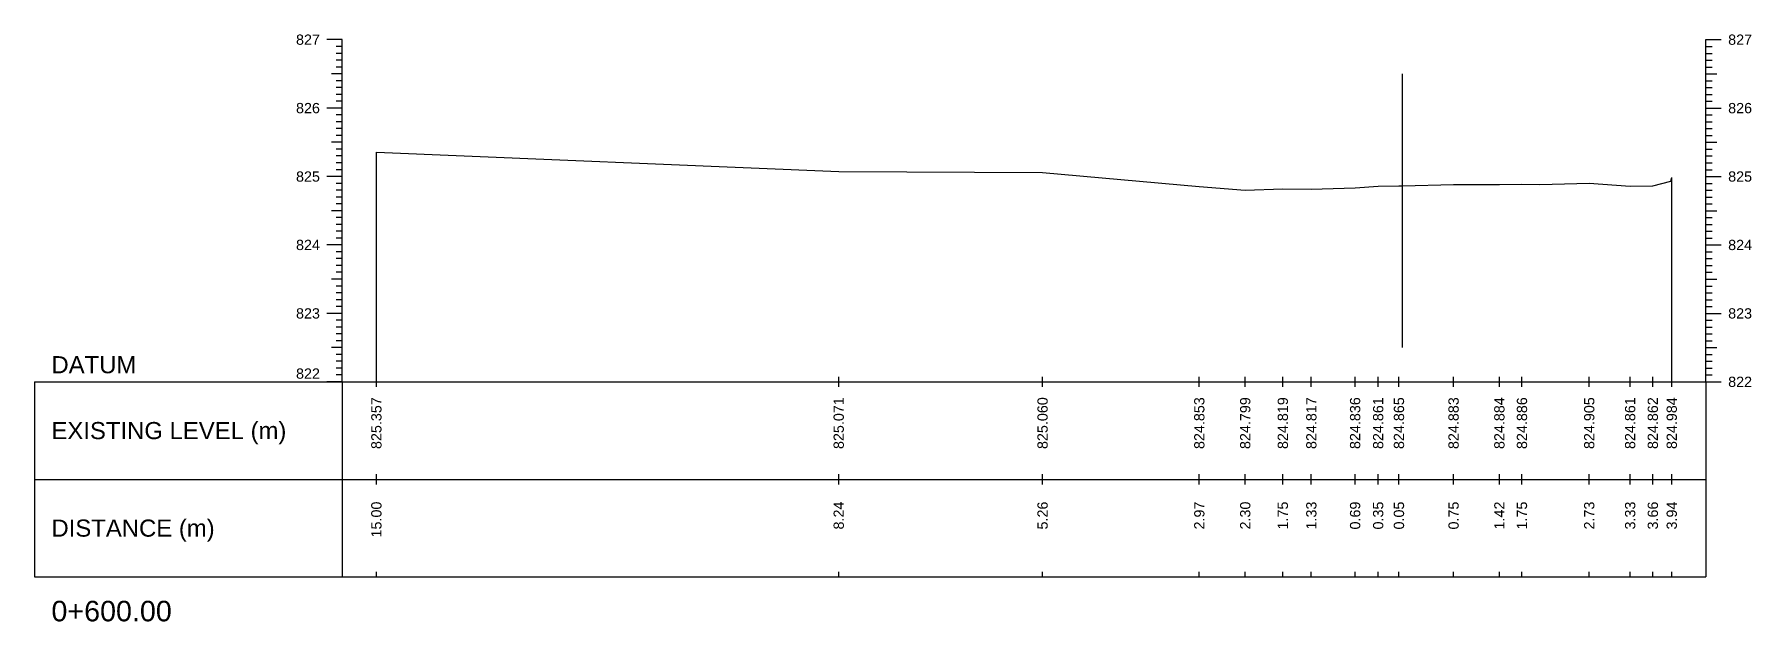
# Model space of a CAD drawing. Header units: millimetres. Extents: x 2757 to 35141, y 547 to 28513.
# Drawn here: x 33429.4 to 33680.4, y 27250.7 to 27336.6 of the extents above; entities that cross this region are included whole.
import ezdxf
from ezdxf.enums import TextEntityAlignment as Align

# ---------------------------------------------------------------- set-up
doc = ezdxf.new("R2010")
doc.units = ezdxf.units.MM
for name, color, linetype in [('CL', 4, 'Continuous'), ('CS_Drawing', 7, 'Continuous'), ('GL', 3, 'Continuous')]:
    doc.layers.add(name, color=color, linetype=linetype)
doc.styles.get("Standard").update_dxf_attribs({"font": 'arial.ttf'})

msp = doc.modelspace()

# ---------------------------------------------------------------- texts
at = {"layer": 'CS_Drawing'}
for s, p in [('827', (33471.10008, 27335.79126)), ('826', (33471.10008, 27325.79126)), ('825', (33471.10008, 27315.79126)), ('824', (33471.10008, 27305.79126)), ('823', (33471.10008, 27295.79126))]:
    msp.add_text(s, height=1.5, dxfattribs=at).set_placement(p, align=Align.MIDDLE_RIGHT)
for s, height, p in [('827', 1.5, (33676.97168, 27335.79126)), ('826', 1.5, (33676.97168, 27325.79126)), ('825', 1.5, (33676.97168, 27315.79126)), ('824', 1.5, (33676.97168, 27305.79126)), ('823', 1.5, (33676.97168, 27295.79126)), ('DATUM', 2.5, (33431.85008, 27288.29126)), ('822', 1.5, (33676.97168, 27285.79126)), ('822', 1.5, (33676.97168, 27285.79126)), ('EXISTING LEVEL (m)', 2.5, (33431.85008, 27278.66626)), ('DISTANCE (m)', 2.5, (33431.85008, 27264.41626)), ('0+600.00', 3, (33431.85008, 27252.29126))]:
    msp.add_text(s, height=height, dxfattribs=at).set_placement(p, align=Align.MIDDLE_LEFT)
msp.add_text('822', height=1.5, dxfattribs=at).set_placement((33471.10008, 27286.24126), align=Align.RIGHT)
for s, p in [('825.357', (33479.35008, 27283.54126)), ('825.071', (33546.93967, 27283.54126)), ('825.060', (33576.74168, 27283.54126)), ('824.853', (33599.65723, 27283.54126)), ('824.799', (33606.37231, 27283.54126)), ('824.819', (33611.86677, 27283.54126)), ('824.817', (33616.03449, 27283.54126)), ('824.836', (33622.43208, 27283.54126)), ('824.861', (33625.80196, 27283.54126)), ('824.865', (33628.84409, 27283.54126)), ('824.883', (33636.82952, 27283.54126)), ('824.884', (33643.5232, 27283.54126)), ('824.886', (33646.82549, 27283.54126)), ('824.905', (33656.66192, 27283.54126)), ('824.861', (33662.63837, 27283.54126)), ('824.862', (33665.95345, 27283.54126)), ('824.984', (33668.72168, 27283.54126)), ('15.00', (33479.35008, 27268.29126)), ('8.24', (33546.93967, 27268.29126)), ('5.26', (33576.74168, 27268.29126)), ('2.97', (33599.65723, 27268.29126)), ('2.30', (33606.37231, 27268.29126)), ('1.75', (33611.86677, 27268.29126)), ('1.33', (33616.03449, 27268.29126)), ('0.69', (33622.43208, 27268.29126)), ('0.35', (33625.80196, 27268.29126)), ('0.05', (33628.84409, 27268.29126)), ('0.75', (33636.82952, 27268.29126)), ('1.42', (33643.5232, 27268.29126)), ('1.75', (33646.82549, 27268.29126)), ('2.73', (33656.66192, 27268.29126)), ('3.33', (33662.63837, 27268.29126)), ('3.66', (33665.95345, 27268.29126)), ('3.94', (33668.72168, 27268.29126))]:
    msp.add_text(s, height=1.5, rotation=90, dxfattribs=at).set_placement(p, align=Align.MIDDLE_RIGHT)

# ---------------------------------------------------------------- linework, layer by layer
at = {"layer": 'CL', "ltscale": 10}
msp.add_line((33629.35008, 27290.79126), (33629.35008, 27330.79126), dxfattribs=at)
at = {"layer": 'CS_Drawing'}
for p, q in [((33474.35008, 27335.79126), (33472.10008, 27335.79126)), ((33474.35008, 27335.79126), (33472.77508, 27335.79126)), ((33474.35008, 27335.79126), (33473.45008, 27335.79126)), ((33474.35008, 27285.79126), (33474.35008, 27335.79126)), ((33673.72168, 27335.79126), (33675.97168, 27335.79126)), ((33673.72168, 27335.79126), (33675.29668, 27335.79126)), ((33673.72168, 27335.79126), (33674.62168, 27335.79126)), ((33673.72168, 27285.79126), (33673.72168, 27335.79126)), ((33474.35008, 27334.79126), (33473.45008, 27334.79126)), ((33474.35008, 27333.79126), (33473.45008, 27333.79126)), ((33474.35008, 27332.79126), (33473.45008, 27332.79126)), ((33673.72168, 27334.79126), (33674.62168, 27334.79126)), ((33673.72168, 27333.79126), (33674.62168, 27333.79126)), ((33673.72168, 27332.79126), (33674.62168, 27332.79126)), ((33474.35008, 27330.79126), (33472.77508, 27330.79126)), ((33474.35008, 27331.79126), (33473.45008, 27331.79126)), ((33474.35008, 27330.79126), (33473.45008, 27330.79126)), ((33673.72168, 27331.79126), (33674.62168, 27331.79126)), ((33673.72168, 27330.79126), (33675.29668, 27330.79126)), ((33673.72168, 27330.79126), (33674.62168, 27330.79126)), ((33474.35008, 27329.79126), (33473.45008, 27329.79126)), ((33474.35008, 27328.79126), (33473.45008, 27328.79126)), ((33474.35008, 27327.79126), (33473.45008, 27327.79126)), ((33673.72168, 27329.79126), (33674.62168, 27329.79126)), ((33673.72168, 27328.79126), (33674.62168, 27328.79126)), ((33673.72168, 27327.79126), (33674.62168, 27327.79126)), ((33474.35008, 27325.79126), (33472.10008, 27325.79126)), ((33474.35008, 27325.79126), (33472.77508, 27325.79126)), ((33474.35008, 27326.79126), (33473.45008, 27326.79126)), ((33474.35008, 27325.79126), (33473.45008, 27325.79126)), ((33673.72168, 27326.79126), (33674.62168, 27326.79126)), ((33673.72168, 27325.79126), (33675.97168, 27325.79126)), ((33673.72168, 27325.79126), (33675.29668, 27325.79126)), ((33673.72168, 27325.79126), (33674.62168, 27325.79126)), ((33474.35008, 27324.79126), (33473.45008, 27324.79126)), ((33474.35008, 27323.79126), (33473.45008, 27323.79126)), ((33474.35008, 27322.79126), (33473.45008, 27322.79126)), ((33673.72168, 27324.79126), (33674.62168, 27324.79126)), ((33673.72168, 27323.79126), (33674.62168, 27323.79126)), ((33673.72168, 27322.79126), (33674.62168, 27322.79126)), ((33474.35008, 27320.79126), (33472.77508, 27320.79126)), ((33474.35008, 27321.79126), (33473.45008, 27321.79126)), ((33474.35008, 27320.79126), (33473.45008, 27320.79126)), ((33673.72168, 27321.79126), (33674.62168, 27321.79126)), ((33673.72168, 27320.79126), (33675.29668, 27320.79126)), ((33673.72168, 27320.79126), (33674.62168, 27320.79126)), ((33474.35008, 27319.79126), (33473.45008, 27319.79126)), ((33474.35008, 27318.79126), (33473.45008, 27318.79126)), ((33474.35008, 27317.79126), (33473.45008, 27317.79126)), ((33479.35008, 27285.79126), (33479.35008, 27319.36126)), ((33673.72168, 27319.79126), (33674.62168, 27319.79126)), ((33673.72168, 27318.79126), (33674.62168, 27318.79126)), ((33673.72168, 27317.79126), (33674.62168, 27317.79126)), ((33474.35008, 27315.79126), (33472.10008, 27315.79126)), ((33474.35008, 27315.79126), (33472.77508, 27315.79126)), ((33474.35008, 27316.79126), (33473.45008, 27316.79126)), ((33474.35008, 27315.79126), (33473.45008, 27315.79126)), ((33668.72168, 27285.79126), (33668.72168, 27315.63126)), ((33673.72168, 27316.79126), (33674.62168, 27316.79126)), ((33673.72168, 27315.79126), (33675.97168, 27315.79126)), ((33673.72168, 27315.79126), (33675.29668, 27315.79126)), ((33673.72168, 27315.79126), (33674.62168, 27315.79126)), ((33474.35008, 27314.79126), (33473.45008, 27314.79126)), ((33474.35008, 27313.79126), (33473.45008, 27313.79126)), ((33474.35008, 27312.79126), (33473.45008, 27312.79126)), ((33673.72168, 27314.79126), (33674.62168, 27314.79126)), ((33673.72168, 27313.79126), (33674.62168, 27313.79126)), ((33673.72168, 27312.79126), (33674.62168, 27312.79126)), ((33474.35008, 27310.79126), (33472.77508, 27310.79126)), ((33474.35008, 27311.79126), (33473.45008, 27311.79126)), ((33474.35008, 27310.79126), (33473.45008, 27310.79126)), ((33673.72168, 27311.79126), (33674.62168, 27311.79126)), ((33673.72168, 27310.79126), (33675.29668, 27310.79126)), ((33673.72168, 27310.79126), (33674.62168, 27310.79126)), ((33474.35008, 27309.79126), (33473.45008, 27309.79126)), ((33474.35008, 27308.79126), (33473.45008, 27308.79126)), ((33474.35008, 27307.79126), (33473.45008, 27307.79126)), ((33673.72168, 27309.79126), (33674.62168, 27309.79126)), ((33673.72168, 27308.79126), (33674.62168, 27308.79126)), ((33673.72168, 27307.79126), (33674.62168, 27307.79126)), ((33474.35008, 27305.79126), (33472.10008, 27305.79126)), ((33474.35008, 27305.79126), (33472.77508, 27305.79126)), ((33474.35008, 27306.79126), (33473.45008, 27306.79126)), ((33474.35008, 27305.79126), (33473.45008, 27305.79126)), ((33673.72168, 27306.79126), (33674.62168, 27306.79126)), ((33673.72168, 27305.79126), (33675.97168, 27305.79126)), ((33673.72168, 27305.79126), (33675.29668, 27305.79126)), ((33673.72168, 27305.79126), (33674.62168, 27305.79126)), ((33474.35008, 27304.79126), (33473.45008, 27304.79126)), ((33474.35008, 27303.79126), (33473.45008, 27303.79126)), ((33474.35008, 27302.79126), (33473.45008, 27302.79126)), ((33673.72168, 27304.79126), (33674.62168, 27304.79126)), ((33673.72168, 27303.79126), (33674.62168, 27303.79126)), ((33673.72168, 27302.79126), (33674.62168, 27302.79126)), ((33474.35008, 27300.79126), (33472.77508, 27300.79126)), ((33474.35008, 27301.79126), (33473.45008, 27301.79126)), ((33474.35008, 27300.79126), (33473.45008, 27300.79126)), ((33673.72168, 27301.79126), (33674.62168, 27301.79126)), ((33673.72168, 27300.79126), (33675.29668, 27300.79126)), ((33673.72168, 27300.79126), (33674.62168, 27300.79126)), ((33474.35008, 27299.79126), (33473.45008, 27299.79126)), ((33474.35008, 27298.79126), (33473.45008, 27298.79126)), ((33474.35008, 27297.79126), (33473.45008, 27297.79126)), ((33673.72168, 27299.79126), (33674.62168, 27299.79126)), ((33673.72168, 27298.79126), (33674.62168, 27298.79126)), ((33673.72168, 27297.79126), (33674.62168, 27297.79126)), ((33474.35008, 27295.79126), (33472.10008, 27295.79126)), ((33474.35008, 27295.79126), (33472.77508, 27295.79126)), ((33474.35008, 27296.79126), (33473.45008, 27296.79126)), ((33474.35008, 27295.79126), (33473.45008, 27295.79126)), ((33673.72168, 27296.79126), (33674.62168, 27296.79126)), ((33673.72168, 27295.79126), (33675.97168, 27295.79126)), ((33673.72168, 27295.79126), (33675.29668, 27295.79126)), ((33673.72168, 27295.79126), (33674.62168, 27295.79126)), ((33474.35008, 27294.79126), (33473.45008, 27294.79126)), ((33474.35008, 27293.79126), (33473.45008, 27293.79126)), ((33474.35008, 27292.79126), (33473.45008, 27292.79126)), ((33673.72168, 27294.79126), (33674.62168, 27294.79126)), ((33673.72168, 27293.79126), (33674.62168, 27293.79126)), ((33673.72168, 27292.79126), (33674.62168, 27292.79126)), ((33474.35008, 27290.79126), (33472.77508, 27290.79126)), ((33474.35008, 27291.79126), (33473.45008, 27291.79126)), ((33474.35008, 27290.79126), (33473.45008, 27290.79126)), ((33474.35008, 27289.79126), (33473.45008, 27289.79126)), ((33673.72168, 27291.79126), (33674.62168, 27291.79126)), ((33673.72168, 27290.79126), (33675.29668, 27290.79126)), ((33673.72168, 27290.79126), (33674.62168, 27290.79126)), ((33673.72168, 27289.79126), (33674.62168, 27289.79126)), ((33474.35008, 27288.79126), (33473.45008, 27288.79126)), ((33474.35008, 27287.79126), (33473.45008, 27287.79126)), ((33673.72168, 27288.79126), (33674.62168, 27288.79126)), ((33673.72168, 27287.79126), (33674.62168, 27287.79126)), ((33429.35008, 27285.79126), (33474.35008, 27285.79126)), ((33429.35008, 27285.79126), (33429.35008, 27257.29126)), ((33474.35008, 27285.79126), (33472.10008, 27285.79126)), ((33474.35008, 27285.79126), (33472.77508, 27285.79126)), ((33474.35008, 27286.79126), (33473.45008, 27286.79126)), ((33474.35008, 27285.79126), (33473.45008, 27285.79126)), ((33474.35008, 27285.79126), (33673.72168, 27285.79126)), ((33474.35008, 27285.79126), (33474.35008, 27257.29126)), ((33479.35008, 27285.04126), (33479.35008, 27286.54126)), ((33546.93967, 27285.04126), (33546.93967, 27286.54126)), ((33576.74168, 27285.04126), (33576.74168, 27286.54126)), ((33599.65723, 27285.04126), (33599.65723, 27286.54126)), ((33606.37231, 27285.04126), (33606.37231, 27286.54126)), ((33611.86677, 27285.04126), (33611.86677, 27286.54126)), ((33616.03449, 27285.04126), (33616.03449, 27286.54126)), ((33622.43208, 27285.04126), (33622.43208, 27286.54126)), ((33625.80196, 27285.04126), (33625.80196, 27286.54126)), ((33628.84409, 27285.04126), (33628.84409, 27286.54126)), ((33636.82952, 27285.04126), (33636.82952, 27286.54126)), ((33643.5232, 27285.04126), (33643.5232, 27286.54126)), ((33646.82549, 27285.04126), (33646.82549, 27286.54126)), ((33656.66192, 27285.04126), (33656.66192, 27286.54126)), ((33662.63837, 27285.04126), (33662.63837, 27286.54126)), ((33665.95345, 27285.04126), (33665.95345, 27286.54126)), ((33668.72168, 27285.04126), (33668.72168, 27286.54126)), ((33673.72168, 27286.79126), (33674.62168, 27286.79126)), ((33673.72168, 27285.79126), (33675.97168, 27285.79126)), ((33673.72168, 27285.79126), (33675.29668, 27285.79126)), ((33673.72168, 27285.79126), (33674.62168, 27285.79126)), ((33673.72168, 27285.79126), (33673.72168, 27257.29126)), ((33479.35008, 27270.79126), (33479.35008, 27272.29126)), ((33546.93967, 27270.79126), (33546.93967, 27272.29126)), ((33576.74168, 27270.79126), (33576.74168, 27272.29126)), ((33599.65723, 27270.79126), (33599.65723, 27272.29126)), ((33606.37231, 27270.79126), (33606.37231, 27272.29126)), ((33611.86677, 27270.79126), (33611.86677, 27272.29126)), ((33616.03449, 27270.79126), (33616.03449, 27272.29126)), ((33622.43208, 27270.79126), (33622.43208, 27272.29126)), ((33625.80196, 27270.79126), (33625.80196, 27272.29126)), ((33628.84409, 27270.79126), (33628.84409, 27272.29126)), ((33636.82952, 27270.79126), (33636.82952, 27272.29126)), ((33643.5232, 27270.79126), (33643.5232, 27272.29126)), ((33646.82549, 27270.79126), (33646.82549, 27272.29126)), ((33656.66192, 27270.79126), (33656.66192, 27272.29126)), ((33662.63837, 27270.79126), (33662.63837, 27272.29126)), ((33665.95345, 27270.79126), (33665.95345, 27272.29126)), ((33668.72168, 27270.79126), (33668.72168, 27272.29126)), ((33429.35008, 27271.54126), (33474.35008, 27271.54126)), ((33474.35008, 27271.54126), (33673.72168, 27271.54126)), ((33474.35008, 27271.54126), (33673.72168, 27271.54126)), ((33429.35008, 27257.29126), (33474.35008, 27257.29126)), ((33474.35008, 27257.29126), (33673.72168, 27257.29126)), ((33479.35008, 27257.29126), (33479.35008, 27258.04126)), ((33546.93967, 27257.29126), (33546.93967, 27258.04126)), ((33576.74168, 27257.29126), (33576.74168, 27258.04126)), ((33599.65723, 27257.29126), (33599.65723, 27258.04126)), ((33606.37231, 27257.29126), (33606.37231, 27258.04126)), ((33611.86677, 27257.29126), (33611.86677, 27258.04126)), ((33616.03449, 27257.29126), (33616.03449, 27258.04126)), ((33622.43208, 27257.29126), (33622.43208, 27258.04126)), ((33625.80196, 27257.29126), (33625.80196, 27258.04126)), ((33628.84409, 27257.29126), (33628.84409, 27258.04126)), ((33636.82952, 27257.29126), (33636.82952, 27258.04126)), ((33643.5232, 27257.29126), (33643.5232, 27258.04126)), ((33646.82549, 27257.29126), (33646.82549, 27258.04126)), ((33656.66192, 27257.29126), (33656.66192, 27258.04126)), ((33662.63837, 27257.29126), (33662.63837, 27258.04126)), ((33665.95345, 27257.29126), (33665.95345, 27258.04126)), ((33668.72168, 27257.29126), (33668.72168, 27258.04126))]:
    msp.add_line(p, q, dxfattribs=at)
at = {"layer": 'GL'}
msp.add_lwpolyline([(33479.35008, 27319.36126), (33546.93967, 27316.50126), (33576.74168, 27316.39126), (33599.65723, 27314.32126), (33606.37231, 27313.78126), (33611.86677, 27313.98126), (33616.03449, 27313.96126), (33622.43208, 27314.15126), (33625.80196, 27314.40126), (33628.84409, 27314.44126), (33629.35008, 27314.45126), (33636.82952, 27314.62126), (33643.5232, 27314.63126), (33646.82549, 27314.65126), (33649.43832, 27314.62126), (33656.66192, 27314.84126), (33662.63837, 27314.40126), (33665.95345, 27314.41126), (33668.60084, 27315.13126), (33668.72168, 27315.63126)], dxfattribs=at)

msp.set_redraw_order([(e.dxf.handle, doc.entitydb.next_handle()) for e in msp.query("TEXT MTEXT ATTDEF DIMENSION ARC_DIMENSION")])  # texts and dimensions are drawn at this point

doc.saveas('drawing.dxf')
